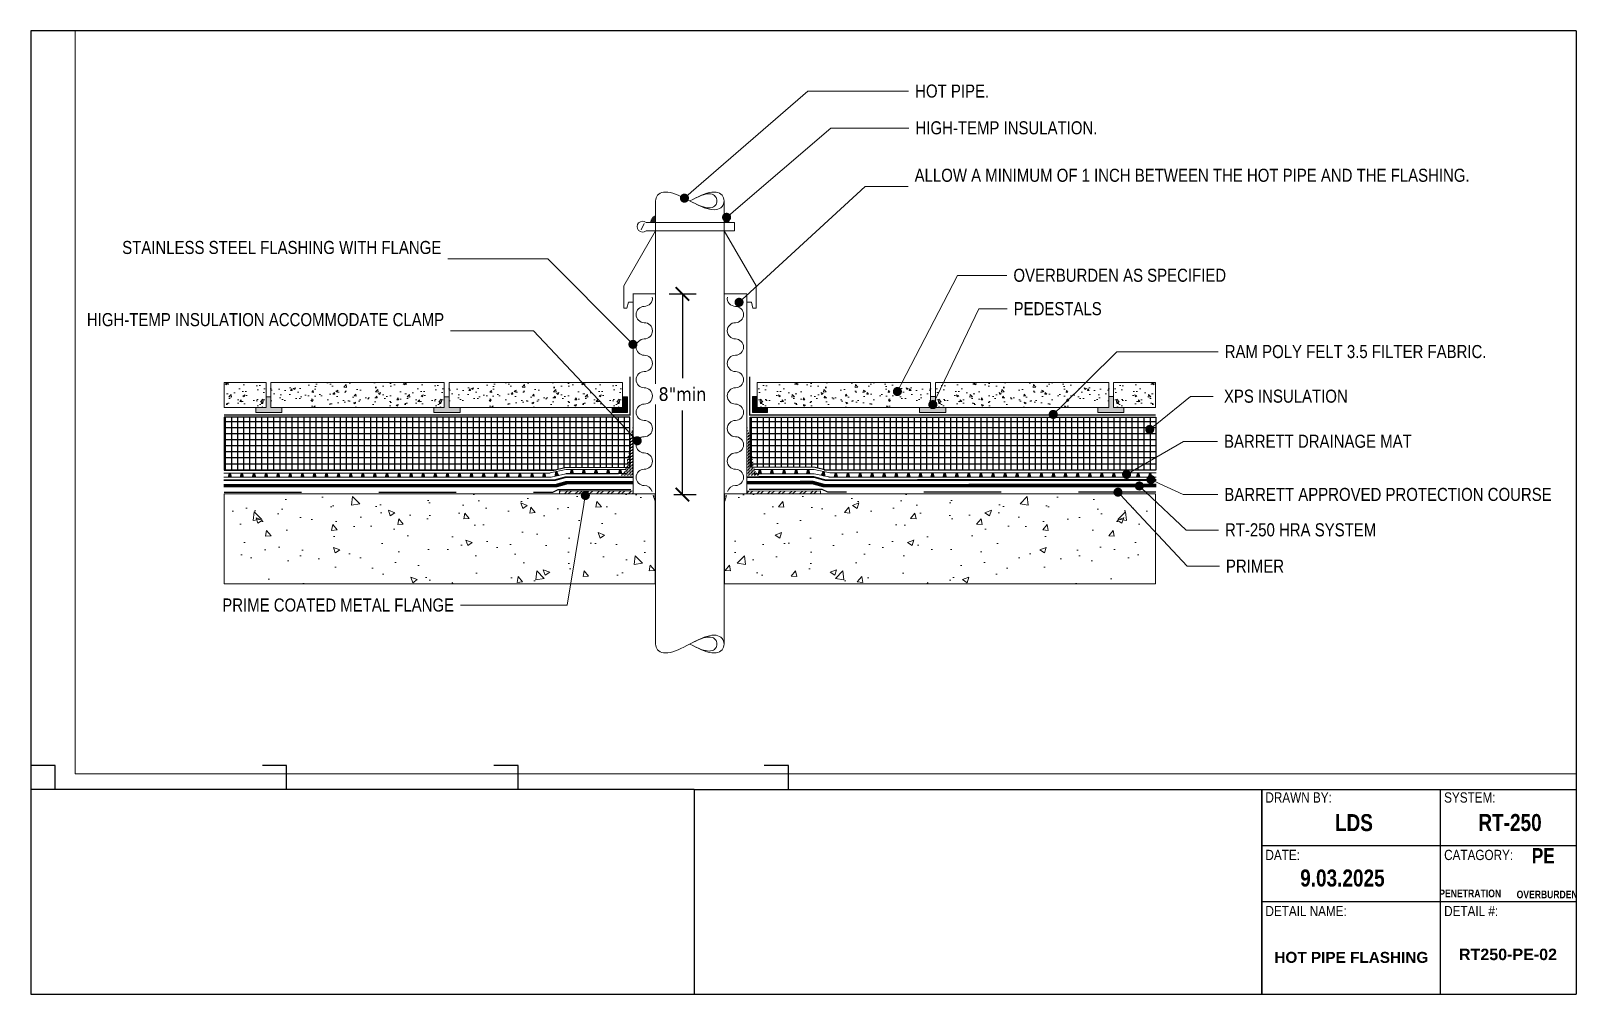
# Paper-space layout '11x17' of a CAD drawing. Header units: inches. Extents: x 0.6 to 16.6, y 0.6 to 10.6.
# The model-space entities are those that its viewports show. They can reach past a viewport. Long polylines and large blocks are cut down to what shows.
import ezdxf
from ezdxf import colors
from ezdxf.entities.mleader import LeaderData, LeaderLine
from ezdxf.math import Vec2, Vec3

# ---------------------------------------------------------------- set-up
doc = ezdxf.new("R2010")
doc.units = ezdxf.units.IN
doc.header["$MEASUREMENT"] = 0
for name, pattern in [('Dash', [0.25, 0.125, -0.125]), ('Dashed - Dense', [0.8, 0.5, -0.3]), ('DASHED2', [0.1875, 0.125, -0.0625])]:
    doc.linetypes.add(name, pattern=pattern)
for name, color, linetype, lineweight in [('Dimensions', 20, 'Continuous', 0), ('Drainage Mat', 191, 'Continuous', 0), ('Others', 190, 'Continuous', 0), ('Ram Mastic', 191, 'Continuous', 0), ('RAM POLY FELT 3.5 FILTER FABRIC.', 4, 'Dash', 0), ('RT-250 HRA SYSTEM LIQUID', 241, 'Continuous', 0), ('RT-250 HRA SYSTEM MESH', 3, 'Continuous', 0), ('Text', 20, 'Continuous', 0), ('Title Block Text', 20, 'Continuous', 0)]:
    doc.layers.add(name, color=color, linetype=linetype, lineweight=lineweight)
for name, color, linetype in [('Insulation Border', 8, 'Continuous'), ('Insulation Foam', 9, 'Continuous'), ('Primer', 32, 'DASHED2'), ('SELF ADHERING BUTYL FLASHING TAPE', 10, 'Continuous'), ('Title Block Lines', 7, 'Continuous')]:
    doc.layers.add(name, color=color, linetype=linetype)
doc.layers.add('Protection Course', color=7, linetype='Dashed - Dense', lineweight=0, true_color=0x216123)
doc.styles.add('Annotative', font='tahoma.ttf')
doc.styles.add('GENERATED_STYLE_1', font='')
doc.styles.add('GENERATED_STYLE_6', font='')
doc.styles.add('GENERATED_STYLE_8', font='', dxfattribs={"width": 0.8})
doc.styles.get("Standard").update_dxf_attribs({"font": ''})
doc.styles.get('GENERATED_STYLE_1').set_extended_font_data('Arial Narrow')
doc.styles.get('GENERATED_STYLE_6').set_extended_font_data('Arial Narrow', bold=True)
doc.styles.get('GENERATED_STYLE_8').set_extended_font_data('Arial Narrow', bold=True)
doc.styles.get('Standard').set_extended_font_data('Arial Narrow')
doc.dimstyles.new('Annotative', dxfattribs={"dimscale": 0, "dimtxt": 0.09375, "dimasz": 0.09375, "dimexe": 0.09375, "dimexo": 0.09375, "dimgap": 0.0625, "dimtad": 0, "dimtih": 1, "dimtoh": 1, "dimlfac": -1, "dimzin": 3, "dimdsep": 46, "dimlunit": 4, "dimtxsty": 'Annotative', "dimblk": 'ARCHTICK', "dimcen": 0.09, "dimclrd": 256, "dimclre": 256, "dimclrt": 256, "dimadec": 0, "dimazin": 2, "dimtfac": 1, "dimtix": 1, "dimtofl": 0, "dimtmove": 1, "dimatfit": 1, "dimldrblk": 'CLOSEDBLANK', "dimfxl": 1, "dimtfill": 1, "dimtolj": 1, "dimtzin": 0, "dimarcsym": 0})
pattern_1 = [(0, (-1920.86896, 6.4229), (0, 0.5), []), (90, (-1920.86896, 6.4229), (-0.5, 3e-17), [])]
pattern_2 = [(0, (-1920.86896, 5.75854), (0.125, 0.125), [0.125, -0.125]), (90, (-1920.74396, 5.75854), (-0.125, 0.125), [0.125, -0.125])]
pattern_3 = [(0, (0, 0), (0.08125, 0.08125), [0.08125, -0.08125]), (90, (0.08125, 0), (-0.08125, 0.08125), [0.08125, -0.08125])]
pattern_4 = [(45, (-1920.86896, 5.2756), (-0.44194174, 0.44194174), []), (45, (-1920.86896, 5.5881), (-0.44194174, 0.44194174), [])]

psp = doc.layouts.new('11x17')

# ---------------------------------------------------------------- texts
at = {"layer": 'Text', "linetype": 'Continuous', "insert": (15.461, 1.606), "char_height": 0.08008, "attachment_point": 8, "style": 'GENERATED_STYLE_8'}
psp.add_mtext('\\A1;\\pxqc;{\\fArial|b1|i0|c0|p34;PENETRATION}', dxfattribs=at)
at = {"layer": 'Title Block Text', "linetype": 'Continuous'}
for s, insert, char_height, attachment_point, style in [('\\A1;\\pxqc;{\\fArial|b1|i0|c0|p34;LDS}', (14.259, 2.289), 0.17569, 8, 'GENERATED_STYLE_8'), ('\\A1;\\pxqc;{\\fArial|b1|i0|c0|p34;RT-250}', (15.873, 2.29), 0.17569, 8, 'GENERATED_STYLE_8'), ('\\A1;\\pxqc;{\\fArial|b1|i0|c0|p34;PE}', (16.217, 1.957), 0.15872, 8, 'GENERATED_STYLE_8'), ('\\A1;{\\fArial|b1|i0|c0|p34;9.03.2025}', (14.14, 1.716), 0.17569, 8, 'GENERATED_STYLE_8'), ('\\A1;\\pxqc;{\\fArial|b1|i0|c0|p34;OVERBURDEN}', (16.257, 1.596), 0.07936, 8, 'GENERATED_STYLE_8'), ('\\A1;\\pxql;{\\fArial|b1|i0|c0|p34;RT250-PE-02}', (15.345, 0.956), 0.11873, 7, 'GENERATED_STYLE_6')]:
    psp.add_mtext(s, dxfattribs=dict(at, insert=insert, char_height=char_height, attachment_point=attachment_point, style=style))
at = {"layer": 'Title Block Text', "linetype": 'Continuous', "insert": (14.232, 1.043), "char_height": 0.11329, "width": 1.86694, "attachment_point": 2, "style": 'GENERATED_STYLE_6'}
psp.add_mtext('\\A1;\\pxqc;{\\fArial|b1|i0|c0|p34;HOT PIPE FLASHING}', dxfattribs=at)

msp = doc.modelspace()

# ---------------------------------------------------------------- blocks, each defined once
blk = doc.blocks.new('Barrett Title Block LDS')
h = blk.add_hatch()
h.set_pattern_fill('HONEY', color=160, scale=2)
h.set_pattern_definition([(0, (-14.79494, -0.4674), (0.375, 0.2165064), [0.25, -0.5]), (120, (-14.79494, -0.4674), (-0.375, 0.2165064), [0.25, -0.5]), (60, (-14.79494, -0.4674), (8e-17, 0.4330127), [-0.5, 0.25])])
h.paths.add_polyline_path([(7.134, 2.152), (7.147, 2.152), (7.147, 2.143), (7.134, 2.143)])
at = {"layer": 'Ram Mastic'}
h = blk.add_hatch(dxfattribs=at)
h.set_pattern_fill('HONEY', color=256, scale=1.714998)
h.set_pattern_definition([(0, (-13.46107, 1.3637), (0.3215622, 0.185654), [0.214375, -0.4287496]), (120, (-13.46107, 1.3637), (-0.3215622, 0.185654), [0.214375, -0.4287496]), (60, (-13.46107, 1.3637), (7e-17, 0.371308), [-0.4287496, 0.214375])])
h.paths.add_polyline_path([(3.733, 2.342), (3.773, 2.342), (3.773, 2.31), (3.733, 2.31)])
h = blk.add_hatch(dxfattribs=at)
h.set_pattern_fill('HONEY', color=256, scale=1.714998)
h.set_pattern_definition([(0, (-13.63047, 0.7278), (0.3215622, 0.185654), [0.214375, -0.4287496]), (120, (-13.63047, 0.7278), (-0.3215622, 0.185654), [0.214375, -0.4287496]), (60, (-13.63047, 0.7278), (7e-17, 0.371308), [-0.4287496, 0.214375])])
h.paths.add_polyline_path([(3.458, 0.971), (3.498, 0.971), (3.498, 0.916), (3.458, 0.916)])
at = {"layer": 'SELF ADHERING BUTYL FLASHING TAPE', "linetype": 'Continuous'}
h = blk.add_hatch(dxfattribs=at)
h.set_pattern_fill('ANSI31', color=30)
h.set_pattern_definition([(45, (0.74292, 1.41906), (-0.0883883, 0.0883883), [])])
h.paths.add_polyline_path([(6.83, 1.08), (6.835, 1.068), (6.838, 1.057), (6.86, 1.066), (6.858, 1.074), (6.853, 1.086), (6.847, 1.099), (6.838, 1.106), (6.818, 1.099), (6.824, 1.093)])
h = blk.add_hatch(dxfattribs=at)
h.set_pattern_fill('ANSI31', color=30)
h.set_pattern_definition([(45, (0.74292, 1.26022), (-0.0883883, 0.0883883), [])])
h.paths.add_polyline_path([(6.83, 0.921), (6.835, 0.909), (6.838, 0.898), (6.86, 0.908), (6.858, 0.915), (6.853, 0.927), (6.847, 0.94), (6.838, 0.947), (6.818, 0.94), (6.824, 0.934)])
at = {"layer": 'Title Block Lines', "linetype": 'Continuous'}
for p, q in [((16.489, 10.488), (0.51, 10.488)), ((0.51, 10.488), (0.51, 0.533)), ((7.367, 2.647), (16.489, 2.647)), ((13.238, 0.533), (13.238, 2.647)), ((15.086, 0.533), (15.086, 2.647)), ((0.51, 0.533), (16.489, 0.533)), ((3.948, 0.533), (13.903, 0.533))]:
    blk.add_line(p, q, dxfattribs=at)
at = {"layer": 'Title Block Lines'}
for points in [[(16.489, 10.488), (16.489, 0.533)], [(7.367, 2.647), (0.51, 2.647)], [(7.367, 2.647), (7.367, 0.533)], [(13.238, 2.647), (13.238, 0.533)], [(16.489, 2.287), (16.489, 1.41)], [(16.489, 2.287), (16.489, 0.533)], [(16.489, 2.066), (13.238, 2.066)], [(16.489, 1.486), (13.238, 1.486)]]:
    blk.add_lwpolyline(points, dxfattribs=at)
at = {"layer": 'Title Block Lines', "linetype": 'Continuous', "char_height": 0.10572, "attachment_point": 1, "style": 'GENERATED_STYLE_1'}
for s, insert in [('\\A1;\\pxql;DRAWN BY:', (13.276, 2.618)), ('\\A1;\\pxql;SYSTEM:', (15.124, 2.618)), ('\\A1;\\pxql;DATE:', (13.276, 2.024)), ('\\A1;\\pxql;CATAGORY:', (15.124, 2.024)), ('\\A1;\\pxql;DETAIL NAME:', (13.276, 1.444)), ('\\A1;\\pxql;DETAIL #:', (15.124, 1.444))]:
    blk.add_mtext(s, dxfattribs=dict(at, insert=insert))
blk = doc.blocks.new('*U24')
at = {"layer": 'Drainage Mat'}
h = blk.add_hatch(color=256, dxfattribs=at)
h.dxf.hatch_style = 1
h.paths.add_polyline_path([(0.5, 0.34), (0.45, 0.34), (0.36, 0), (0.5, 0), (0.64, 0), (0.55, 0.34)])
at = {"layer": 'Drainage Mat', "linetype": 'Continuous'}
for points in [[(0, 0.34), (1, 0.34)], [(0, 0), (1, 0)]]:
    blk.add_lwpolyline(points, dxfattribs=at)
blk.add_lwpolyline([(0.5, 0.34), (0.45, 0.34), (0.36, 0), (0.5, 0), (0.64, 0), (0.55, 0.34)], close=True, dxfattribs=at)
blk = doc.blocks.new('*U25')
at = {"layer": 'Drainage Mat', "color": 0, "linetype": 'ByBlock', "lineweight": -2, "transparency": 16777216}
for p in [(-0.02, 8.81), (0.98, 8.81), (1.98, 8.81), (2.98, 8.81), (3.98, 8.81), (4.98, 8.81), (5.98, 8.81), (6.98, 8.81), (7.98, 8.81), (8.98, 8.81), (9.98, 8.81), (10.98, 8.81), (11.98, 8.81), (12.98, 8.81), (13.98, 8.81), (14.98, 8.81), (15.98, 8.81), (16.98, 8.81), (17.98, 8.81), (18.98, 8.81), (19.98, 8.81), (20.98, 8.81), (21.98, 8.81), (22.98, 8.81), (23.98, 8.81), (24.98, 8.81), (25.98, 8.81)]:
    blk.add_blockref('*U24', p, dxfattribs=at)
blk = doc.blocks.new('*U18')
at = {"layer": 'Drainage Mat'}
h = blk.add_hatch(color=256, dxfattribs=at)
h.dxf.hatch_style = 1
h.paths.add_polyline_path([(0.5, 0.34), (0.45, 0.34), (0.36, 0), (0.5, 0), (0.64, 0), (0.55, 0.34)])
at = {"layer": 'Drainage Mat', "linetype": 'Continuous'}
for points in [[(0, 0.34), (1, 0.34)], [(0, 0), (1, 0)]]:
    blk.add_lwpolyline(points, dxfattribs=at)
blk.add_lwpolyline([(0.5, 0.34), (0.45, 0.34), (0.36, 0), (0.5, 0), (0.64, 0), (0.55, 0.34)], close=True, dxfattribs=at)
blk = doc.blocks.new('*U19')
at = {"layer": 'Drainage Mat', "color": 0, "linetype": 'ByBlock', "lineweight": -2, "transparency": 16777216}
for p in [(28.27, 9.1), (29.27, 9.1), (30.27, 9.1), (31.27, 9.1), (32.27, 9.1)]:
    blk.add_blockref('*U18', p, dxfattribs=at)
blk = doc.blocks.new('*U20')
at = {"layer": 'Drainage Mat'}
h = blk.add_hatch(color=256, dxfattribs=at)
h.dxf.hatch_style = 1
h.paths.add_polyline_path([(0.5, 0.34), (0.45, 0.34), (0.36, 0), (0.5, 0), (0.64, 0), (0.55, 0.34)])
at = {"layer": 'Drainage Mat', "linetype": 'Continuous'}
for points in [[(0, 0.34), (1, 0.34)], [(0, 0), (1, 0)]]:
    blk.add_lwpolyline(points, dxfattribs=at)
blk.add_lwpolyline([(0.5, 0.34), (0.45, 0.34), (0.36, 0), (0.5, 0), (0.64, 0), (0.55, 0.34)], close=True, dxfattribs=at)
blk = doc.blocks.new('*U21')
at = {"layer": 'Drainage Mat', "color": 0, "linetype": 'ByBlock', "lineweight": -2, "transparency": 16777216}
for p in [(1920.85, 2.39), (1921.85, 2.39), (1922.85, 2.39), (1923.85, 2.39), (1924.85, 2.39), (1925.85, 2.39), (1926.85, 2.39), (1927.85, 2.39), (1928.85, 2.39), (1929.85, 2.39), (1930.85, 2.39), (1931.85, 2.39), (1932.85, 2.39), (1933.85, 2.39), (1934.85, 2.39), (1935.85, 2.39), (1936.85, 2.39), (1937.85, 2.39), (1938.85, 2.39), (1939.85, 2.39), (1940.85, 2.39), (1941.85, 2.39), (1942.85, 2.39), (1943.85, 2.39), (1944.85, 2.39), (1945.85, 2.39), (1946.85, 2.39)]:
    blk.add_blockref('*U20', p, dxfattribs=at)
blk = doc.blocks.new('*U22')
at = {"layer": 'Drainage Mat'}
h = blk.add_hatch(color=256, dxfattribs=at)
h.dxf.hatch_style = 1
h.paths.add_polyline_path([(0.5, 0.34), (0.45, 0.34), (0.36, 0), (0.5, 0), (0.64, 0), (0.55, 0.34)])
at = {"layer": 'Drainage Mat', "linetype": 'Continuous'}
for points in [[(0, 0.34), (1, 0.34)], [(0, 0), (1, 0)]]:
    blk.add_lwpolyline(points, dxfattribs=at)
blk.add_lwpolyline([(0.5, 0.34), (0.45, 0.34), (0.36, 0), (0.5, 0), (0.64, 0), (0.55, 0.34)], close=True, dxfattribs=at)
blk = doc.blocks.new('*U23')
at = {"layer": 'Drainage Mat', "color": 0, "linetype": 'ByBlock', "lineweight": -2, "transparency": 16777216}
for p in [(1949.14, 2.67), (1950.14, 2.67), (1951.14, 2.67), (1952.14, 2.67), (1953.14, 2.67)]:
    blk.add_blockref('*U22', p, dxfattribs=at)
blk = doc.blocks.new('_Dot')
at = {"color": 0, "linetype": 'ByBlock', "lineweight": -2}
blk.add_line((-0.5, 0), (-1, 0), dxfattribs=at)
at = {"color": 0, "linetype": 'ByBlock', "const_width": 0.5}
blk.add_lwpolyline([(-0.25, 0, 1), (0.25, 0, 1)], format="xyb", close=True, dxfattribs=at)
blk = doc.blocks.new('_ArchTick')
at = {"color": 0, "linetype": 'ByBlock', "const_width": 0.15}
blk.add_lwpolyline([(-0.5, -0.5), (0.5, 0.5)], dxfattribs=at)
blk = doc.blocks.new('*D26')
at = {"layer": 'Defpoints', "color": 0, "transparency": 16777216}
for p in [(35.7, 23.96), (36.08, 7.37), (37.92, 7.37)]:
    blk.add_point(p, dxfattribs=at)
at = {"layer": 'Dimensions', "lineweight": -2, "transparency": 16777216}
for p, q in [((36.83, 23.96), (39.05, 23.96)), ((37.92, 23.96), (37.92, 17)), ((37.92, 7.37), (37.92, 14.33)), ((37.2, 7.37), (39.05, 7.37))]:
    blk.add_line(p, q, dxfattribs=at)
at = {"layer": 'Dimensions', "lineweight": -2, "transparency": 16777216, "xscale": 1.125, "yscale": 1.125, "zscale": 1.125}
for p, rotation in [((37.92, 23.96), 90), ((37.92, 7.37), 270)]:
    blk.add_blockref('_ArchTick', p, dxfattribs=dict(at, rotation=rotation))
at = {"layer": 'Dimensions', "transparency": 16777216, "insert": (37.92, 15.67), "char_height": 1.125, "attachment_point": 5, "style": 'Annotative', "bg_fill": 3, "box_fill_scale": 1.25, "bg_fill_color": 256, "bg_fill_true_color": 13158600, "bg_fill_transparency": 0}
blk.add_mtext('\\A1;8"min', dxfattribs=at)
blk = doc.blocks.new('_ClosedBlank')
at = {"color": 0, "linetype": 'ByBlock', "lineweight": -2}
for p, q in [((-1, 0.2), (0, 0)), ((-1, 0.2), (-1, -0.2)), ((0, 0), (-1, -0.2))]:
    blk.add_line(p, q, dxfattribs=at)

# ---------------------------------------------------------------- hatches: boundary and pattern name
at = {"layer": 'Drainage Mat'}
h = msp.add_hatch(color=256, dxfattribs=at)
h.dxf.hatch_style = 1
h.paths.add_polyline_path([(27.471, 9.264), (27.42, 9.253), (27.403, 8.898), (27.544, 8.929), (27.686, 8.959), (27.523, 9.275)])
h = msp.add_hatch(color=256, dxfattribs=at)
h.dxf.hatch_style = 1
h.paths.add_polyline_path([(49.627, 9.266), (49.679, 9.255), (49.696, 8.899), (49.554, 8.93), (49.413, 8.961), (49.576, 9.277)])
at = {"layer": 'Insulation Foam'}
h = msp.add_hatch(dxfattribs=at)
h.set_pattern_fill('NET', color=256, scale=4)
h.set_pattern_definition(pattern_1)
h.paths.add_polyline_path([(0, 9.376), (20.092, 9.376), (21.392, 9.376), (27.287, 9.376), (28.192, 9.618), (33.565, 9.634), (33.565, 13.763), (0.002, 13.774)])
h = msp.add_hatch(dxfattribs=at)
h.set_pattern_fill('NET', color=256, scale=4)
h.set_pattern_definition(pattern_1)
h.paths.add_polyline_path([(77.099, 9.381), (57.007, 9.379), (55.707, 9.378), (49.811, 9.377), (48.907, 9.62), (43.534, 9.635), (43.533, 13.763), (77.096, 13.78)])
at = {"layer": 'Others'}
h = msp.add_hatch(dxfattribs=at)
h.set_pattern_fill('CONCRETE___STRUCTURAL_0002', color=256, style=0, pattern_type=2)
h.set_pattern_definition([(50, (-2.2127, 15.3668), (-1.75746, 0.15376), [0.18377, -2.02145]), (355, (-2.2127, 15.3668), (-0.34, 1.84306), [0.147, -1.61716]), (100.45, (-2.0663, 15.354), (1.4175, 1.6893), [0.1562, -1.71797]), (46.184, (-2.2127, 15.8568), (-2.615, 0.4056), [0.27565, -3.0322]), (96.636, (-1.9948, 15.823), (2.2902, 2.3868), [0.2343, -2.57696]), (351.184, (-2.2127, 15.8568), (2.2902, 2.3868), [0.2205, -2.42574]), (21, (-1.9677, 15.7343), (-1.46257, 0.9865), [0.18377, -2.02145]), (326, (-1.9677, 15.7343), (0.5962, 1.7768), [0.147, -1.61716]), (71.45, (-1.8458, 15.6521), (2.05875, 0.7903), [0.1562, -1.71797]), (37.5, (-2.2127, 15.3668), (0.029795, 0.81567), [0, -1.59756, 0, -1.641665, 0, -1.62329]), (7.5, (-2.2127, 15.3668), (0.64459, 0.9664), [0, -0.93599, 0, -1.56081, 0, -0.61869]), (327.5, (-2.7591, 15.3668), (-1.307996, 0.055265), [0, -0.61256, 0, -1.91119, 0, -2.536]), (317.5, (-3.0041, 15.3668), (1.42895, 0.24528), [0, -0.79633, 0, -1.26923, 0, -1.80093])])
h.paths.add_polyline_path([(0.002, 16.635), (3.476, 16.635), (3.476, 14.558), (0.002, 14.558)])
h = msp.add_hatch(dxfattribs=at)
h.set_pattern_fill('CONCRETE___STRUCTURAL_0002', color=256, style=0, pattern_type=2)
h.set_pattern_definition([(50, (12.5276, 15.3668), (-1.75746, 0.15376), [0.18377, -2.02145]), (355, (12.5276, 15.3668), (-0.33997, 1.84306), [0.147, -1.61716]), (100.451, (12.674, 15.354), (1.4175, 1.6893), [0.15618, -1.71797]), (46.184, (12.5276, 15.8568), (-2.615, 0.40556), [0.27565, -3.0322]), (96.636, (12.7455, 15.823), (2.29015, 2.3868), [0.23427, -2.57696]), (351.184, (12.5276, 15.8568), (2.29015, 2.3868), [0.2205, -2.42574]), (21, (12.7726, 15.7343), (-1.46257, 0.98652), [0.18377, -2.02145]), (326, (12.7726, 15.7343), (0.5962, 1.7768), [0.147, -1.61716]), (71.451, (12.8945, 15.6521), (2.05875, 0.79028), [0.15618, -1.71797]), (37.5, (12.5276, 15.3668), (0.029795, 0.81567), [0, -1.59756, 0, -1.641665, 0, -1.62329]), (7.5, (12.5276, 15.3668), (0.644585, 0.96641), [0, -0.935994, 0, -1.56081, 0, -0.61869]), (327.5, (11.9812, 15.3668), (-1.307996, 0.055265), [0, -0.61256, 0, -1.91119, 0, -2.536005]), (317.5, (11.7362, 15.3668), (1.42895, 0.24528), [0, -0.79633, 0, -1.26923, 0, -1.80093])])
h.paths.add_polyline_path([(3.884, 16.635), (18.217, 16.635), (18.217, 14.558), (3.884, 14.558)])
h = msp.add_hatch(dxfattribs=at)
h.set_pattern_fill('CONCRETE___STRUCTURAL_0002', color=256, style=0, pattern_type=2)
h.set_pattern_definition([(50, (27.268, 15.3668), (-1.75746, 0.15376), [0.18377, -2.02145]), (355, (27.268, 15.3668), (-0.33997, 1.84306), [0.147, -1.61716]), (100.451, (27.4144, 15.354), (1.4175, 1.6893), [0.15618, -1.71797]), (46.184, (27.268, 15.8568), (-2.615, 0.40556), [0.27565, -3.0322]), (96.636, (27.4859, 15.823), (2.29015, 2.3868), [0.23427, -2.57696]), (351.184, (27.268, 15.8568), (2.29015, 2.3868), [0.2205, -2.42574]), (21, (27.513, 15.7343), (-1.46257, 0.98652), [0.18377, -2.02145]), (326, (27.513, 15.7343), (0.5962, 1.7768), [0.147, -1.61716]), (71.451, (27.6348, 15.6521), (2.05875, 0.79028), [0.15618, -1.71797]), (37.5, (27.26794, 15.3668), (0.029795, 0.81567), [0, -1.59756, 0, -1.641665, 0, -1.62329]), (7.5, (27.2679, 15.3668), (0.644585, 0.96641), [0, -0.935994, 0, -1.56081, 0, -0.61869]), (327.5, (26.7215, 15.3668), (-1.307996, 0.055265), [0, -0.61256, 0, -1.91119, 0, -2.536005]), (317.5, (26.4765, 15.3668), (1.42895, 0.24528), [0, -0.79633, 0, -1.26923, 0, -1.80093])])
h.paths.add_polyline_path([(18.624, 16.635), (32.957, 16.635), (32.957, 14.558), (18.624, 14.558)])
h = msp.add_hatch(dxfattribs=at)
h.set_pattern_fill('CONCRETE___STRUCTURAL_0002', color=256, style=0, pattern_type=2)
h.set_pattern_definition([(130, (49.8029, 15.3675), (1.75746, 0.15376), [0.18377, -2.02145]), (185, (49.8029, 15.3675), (0.33997, 1.84306), [0.147, -1.61716]), (79.549, (49.6564, 15.3546), (-1.4175, 1.6893), [0.15618, -1.71797]), (133.816, (49.8029, 15.8575), (2.615, 0.40556), [0.27565, -3.0322]), (83.364, (49.585, 15.8237), (-2.29015, 2.3868), [0.23427, -2.57696]), (188.816, (49.803, 15.8575), (-2.29015, 2.3868), [0.2205, -2.42574]), (159, (49.5579, 15.735), (1.46257, 0.98652), [0.18377, -2.02145]), (214, (49.5579, 15.735), (-0.5962, 1.7768), [0.147, -1.61716]), (108.549, (49.436, 15.6528), (-2.05875, 0.79028), [0.15618, -1.71797]), (142.5, (49.8029, 15.36746), (-0.029795, 0.81567), [0, -1.59756, 0, -1.641665, 0, -1.62329]), (172.5, (49.8029, 15.3675), (-0.644585, 0.96641), [0, -0.935994, 0, -1.56081, 0, -0.61869]), (212.5, (50.3493, 15.36746), (1.307996, 0.055265), [0, -0.61256, 0, -1.91119, 0, -2.536005]), (222.5, (50.5943, 15.3675), (-1.42895, 0.24528), [0, -0.79633, 0, -1.26923, 0, -1.80093])])
h.paths.add_polyline_path([(58.447, 16.636), (44.114, 16.636), (44.114, 14.558), (58.447, 14.558)])
h = msp.add_hatch(dxfattribs=at)
h.set_pattern_fill('CONCRETE___STRUCTURAL_0002', color=256, style=0, pattern_type=2)
h.set_pattern_definition([(130, (64.5432, 15.3675), (1.75746, 0.15376), [0.18377, -2.02145]), (185, (64.5432, 15.3675), (0.33997, 1.84306), [0.147, -1.61716]), (79.549, (64.3968, 15.3546), (-1.4175, 1.6893), [0.15618, -1.71797]), (133.816, (64.5432, 15.8575), (2.615, 0.40556), [0.27565, -3.0322]), (83.364, (64.3253, 15.8237), (-2.29015, 2.3868), [0.23427, -2.57696]), (188.816, (64.5432, 15.8575), (-2.29015, 2.3868), [0.2205, -2.42574]), (159, (64.2982, 15.735), (1.46257, 0.98652), [0.18377, -2.02145]), (214, (64.2982, 15.735), (-0.5962, 1.7768), [0.147, -1.61716]), (108.549, (64.1763, 15.6528), (-2.05875, 0.79028), [0.15618, -1.71797]), (142.5, (64.5432, 15.36746), (-0.029795, 0.81567), [0, -1.59756, 0, -1.641665, 0, -1.62329]), (172.5, (64.5432, 15.3675), (-0.644585, 0.96641), [0, -0.935994, 0, -1.56081, 0, -0.61869]), (212.5, (65.0896, 15.36746), (1.307996, 0.055265), [0, -0.61256, 0, -1.91119, 0, -2.536005]), (222.5, (65.3346, 15.3675), (-1.42895, 0.24528), [0, -0.79633, 0, -1.26923, 0, -1.80093])])
h.paths.add_polyline_path([(73.187, 16.636), (58.854, 16.636), (58.854, 14.558), (73.187, 14.558)])
h = msp.add_hatch(dxfattribs=at)
h.set_pattern_fill('CONCRETE___STRUCTURAL_0002', color=256, style=0, pattern_type=2)
h.set_pattern_definition([(130, (79.2835, 15.3675), (1.75746, 0.15376), [0.18377, -2.02145]), (185, (79.2835, 15.3675), (0.34, 1.84306), [0.147, -1.61716]), (79.55, (79.137, 15.3546), (-1.4175, 1.6893), [0.1562, -1.71797]), (133.816, (79.2835, 15.8575), (2.615, 0.4056), [0.27565, -3.0322]), (83.364, (79.0656, 15.8237), (-2.2902, 2.3868), [0.2343, -2.57696]), (188.816, (79.2835, 15.8575), (-2.2902, 2.3868), [0.2205, -2.42574]), (159, (79.0385, 15.735), (1.46257, 0.9865), [0.18377, -2.02145]), (214, (79.0385, 15.735), (-0.5962, 1.7768), [0.147, -1.61716]), (108.55, (78.9166, 15.6528), (-2.05875, 0.7903), [0.1562, -1.71797]), (142.5, (79.2835, 15.36746), (-0.029795, 0.81567), [0, -1.59756, 0, -1.641665, 0, -1.62329]), (172.5, (79.2835, 15.3675), (-0.64459, 0.9664), [0, -0.93599, 0, -1.56081, 0, -0.61869]), (212.5, (79.82993, 15.36746), (1.307996, 0.055265), [0, -0.61256, 0, -1.91119, 0, -2.536]), (222.5, (80.075, 15.3675), (-1.42895, 0.24528), [0, -0.79633, 0, -1.26923, 0, -1.80093])])
h.paths.add_polyline_path([(77.069, 16.636), (73.594, 16.636), (73.594, 14.558), (77.069, 14.558)])
for points in [[(2.62, 14.558), (2.62, 14.144), (4.786, 14.144), (4.786, 14.558), (3.884, 14.558), (3.884, 15.465), (3.476, 15.465), (3.476, 14.558)], [(17.36, 14.558), (17.36, 14.144), (19.526, 14.144), (19.526, 14.558), (18.624, 14.558), (18.624, 15.465), (18.217, 15.465), (18.217, 14.558)], [(33.365, 15.465), (32.957, 15.465), (32.957, 14.558), (32.1, 14.558), (32.1, 14.144), (33.365, 14.144)], [(43.706, 15.466), (44.114, 15.466), (44.114, 14.558), (44.971, 14.558), (44.971, 14.144), (43.706, 14.144)], [(59.711, 14.558), (59.711, 14.144), (57.545, 14.144), (57.545, 14.558), (58.447, 14.558), (58.447, 15.466), (58.854, 15.466), (58.854, 14.558)], [(74.451, 14.558), (74.451, 14.144), (72.285, 14.144), (72.285, 14.558), (73.187, 14.558), (73.187, 15.466), (73.594, 15.466), (73.594, 14.558)]]:
    msp.add_hatch(color=256, dxfattribs=at).paths.add_polyline_path(points)
h = msp.add_hatch(dxfattribs=at)
h.set_pattern_fill('CONCRETE___STRUCTURAL_0002', color=256, style=0, pattern_type=2)
h.set_pattern_definition([(130, (-1116.853, -562.144), (5.465523, 0.478171), [0.5715, -6.2865]), (185, (-1116.853, -562.144), (1.057285, 5.731704), [0.4572, -5.0292]), (79.5486, (-1117.3085, -562.184), (-4.408241, 5.25353), [0.4857, -5.342703]), (133.8158, (-1116.853, -560.62), (8.132377, 1.261255), [0.85725, -9.42975]), (83.3644, (-1117.531, -560.725), (-7.12213, 7.42278), [0.72855, -8.014053]), (188.8158, (-1116.853, -560.62), (-7.122124, 7.422784), [0.6858, -7.5438]), (159, (-1117.615, -561.001), (4.548432, 3.067956), [0.5715, -6.2865]), (214, (-1117.615, -561.001), (-1.854063, 5.525643), [0.4572, -5.0292]), (108.5486, (-1117.994, -561.257), (-6.402496, 2.457682), [0.4857, -5.342703]), (142.5, (-1116.853, -562.1442), (-0.092658, 2.5366512), [0, -4.96824, 0, -5.1054, 0, -5.04825]), (172.5, (-1116.853, -562.1442), (-2.00459, 3.005417), [0, -2.91084, 0, -4.85394, 0, -1.92405]), (212.5, (-1115.1537, -562.1442), (4.067727, 0.171868), [0, -1.905, 0, -5.9436, 0, -7.8867]), (222.5, (-1114.3917, -562.144), (-4.443879, 0.7628), [0, -2.4765, 0, -3.94716, 0, -5.6007])])
h.paths.add_polyline_path([(0, 0), (0, 7.418), (35.68, 7.418), (35.68, 0)])
h = msp.add_hatch(dxfattribs=at)
h.set_pattern_fill('STEEL', color=256, scale=5)
h.set_pattern_definition(pattern_4)
h.paths.add_polyline_path([(27.748, 7.668), (27.748, 7.418), (33.854, 7.418), (33.855, 7.644)])
h = msp.add_hatch(dxfattribs=at)
h.set_pattern_fill('CONCRETE___STRUCTURAL_0002', color=256, style=0, pattern_type=2)
h.set_pattern_definition([(50, (1193.924, -562.1435), (-5.465523, 0.478171), [0.5715, -6.2865]), (355, (1193.924, -562.1435), (-1.057285, 5.731704), [0.4572, -5.0292]), (100.4514, (1194.3793, -562.1833), (4.408241, 5.25353), [0.4857, -5.342703]), (46.1842, (1193.924, -560.6195), (-8.132377, 1.261255), [0.85725, -9.42975]), (96.6356, (1194.6015, -560.7246), (7.12213, 7.42278), [0.72855, -8.014053]), (351.1842, (1193.924, -560.6195), (7.122124, 7.422784), [0.6858, -7.5438]), (21, (1194.686, -561.0005), (-4.548432, 3.067956), [0.5715, -6.2865]), (326, (1194.686, -561.0005), (1.854063, 5.525643), [0.4572, -5.0292]), (71.4514, (1195.065, -561.256), (6.402496, 2.457682), [0.4857, -5.342703]), (37.5, (1193.9238, -562.1435), (0.092658, 2.5366512), [0, -4.96824, 0, -5.1054, 0, -5.04825]), (7.5, (1193.9238, -562.1435), (2.00459, 3.005417), [0, -2.91084, 0, -4.85394, 0, -1.92405]), (327.5, (1192.2246, -562.1435), (-4.067727, 0.171868), [0, -1.905, 0, -5.9436, 0, -7.8867]), (317.5, (1191.4626, -562.1435), (4.443879, 0.7628), [0, -2.4765, 0, -3.94716, 0, -5.6007])])
h.paths.add_polyline_path([(77.071, 0.001), (77.071, 7.418), (41.391, 7.418), (41.391, 0.001)])
h = msp.add_hatch(dxfattribs=at)
h.set_pattern_fill('STEEL', color=256, scale=5)
h.set_pattern_definition(pattern_4)
h.paths.add_polyline_path([(49.351, 7.669), (49.351, 7.419), (43.245, 7.418), (43.244, 7.645)])
at = {"layer": 'Ram Mastic', "linetype": 'Continuous'}
h = msp.add_hatch(dxfattribs=at)
h.set_pattern_fill('ZIGZAG', color=256, scale=0.65, style=0)
h.set_pattern_definition(pattern_3)
h.paths.add_polyline_path([(35.701, 30.425, 0.2978721), (35.292, 29.859), (35.701, 29.859)])
h = msp.add_hatch(dxfattribs=at)
h.set_pattern_fill('ZIGZAG', color=256, scale=0.65, style=0)
h.set_pattern_definition(pattern_3)
h.paths.add_polyline_path([(41.37, 30.425), (41.37, 29.859), (41.779, 29.859, 0.2978722)])
at = {"layer": 'Ram Mastic'}
h = msp.add_hatch(dxfattribs=at)
h.set_pattern_fill('ZIGZAG', color=256)
h.set_pattern_definition(pattern_2)
h.paths.add_polyline_path([(33.608, 12.066, 0.0325474), (33.826, 13.106), (33.826, 8.951), (32.743, 8.951), (32.959, 9.072), (33.073, 9.198), (33.142, 9.366), (33.205, 9.518), (33.325, 9.966), (33.404, 10.43, 0.041972), (33.411, 10.514), (33.595, 11.107)])
h = msp.add_hatch(dxfattribs=at)
h.set_pattern_fill('ZIGZAG', color=256)
h.set_pattern_definition(pattern_2)
h.paths.add_polyline_path([(43.49, 12.066, -0.0325474), (43.272, 13.107), (43.273, 8.952), (44.356, 8.952), (44.139, 9.073), (44.026, 9.199), (43.957, 9.367), (43.893, 9.519), (43.773, 9.967), (43.695, 10.43, -0.041972), (43.687, 10.515), (43.503, 11.108)])

# ---------------------------------------------------------------- linework, layer by layer
at = {"layer": 'Drainage Mat', "linetype": 'Continuous'}
for points in [[(26.983, 9.158), (28.274, 9.439)], [(27.056, 8.822), (28.274, 9.096)], [(50.116, 9.159), (48.824, 9.441)], [(50.043, 8.824), (48.824, 9.097)], [(27.056, 8.822), (27.027, 8.814), (26.983, 8.814)], [(50.043, 8.824), (50.072, 8.816), (50.116, 8.816)]]:
    msp.add_lwpolyline(points, dxfattribs=at)
for points in [[(27.471, 9.264), (27.42, 9.253), (27.403, 8.898), (27.544, 8.929), (27.686, 8.959), (27.523, 9.275)], [(49.627, 9.266), (49.679, 9.255), (49.696, 8.899), (49.554, 8.93), (49.413, 8.961), (49.576, 9.277)]]:
    msp.add_lwpolyline(points, close=True, dxfattribs=at)
at = {"layer": 'Drainage Mat'}
for points in [[(32.63, 9.096), (28.274, 9.096)], [(44.469, 9.096), (48.824, 9.097)], [(26.7, 8.814), (-0.017, 8.814)], [(50.399, 8.816), (77.116, 8.82)]]:
    msp.add_lwpolyline(points, dxfattribs=at)
at = {"layer": 'Insulation Border', "flags": 128}
for points in [[(0, 9.376), (20.092, 9.376), (21.392, 9.376), (27.287, 9.376), (28.192, 9.618), (33.565, 9.634), (33.565, 13.763), (0.002, 13.774)], [(77.099, 9.381), (57.007, 9.379), (55.707, 9.378), (49.811, 9.377), (48.907, 9.62), (43.534, 9.635), (43.533, 13.763), (77.096, 13.78)]]:
    msp.add_lwpolyline(points, close=True, dxfattribs=at)
at = {"layer": 'Others', "linetype": 'Continuous'}
for p, q in [((35.701, 0.5), (35.701, 31.652)), ((35.701, 31.652), (35.701, -4.992)), ((41.37, 0.5), (41.37, 31.652)), ((41.37, 31.652), (41.37, -4.992)), ((34.5, 29.265), (34.743, 29.784)), ((42.229, 29.19), (42.229, 29.859)), ((33.061, 24.617), (35.701, 29.19)), ((44.01, 24.617), (41.37, 29.19)), ((33.061, 22.774), (33.061, 24.617)), ((44.01, 22.774), (44.01, 24.617)), ((33.448, 23.284), (33.312, 22.774)), ((33.826, 23.284), (33.448, 23.284)), ((43.245, 23.284), (43.623, 23.284)), ((43.623, 23.284), (43.759, 22.774)), ((33.312, 22.774), (33.061, 22.774)), ((43.759, 22.774), (44.01, 22.774))]:
    msp.add_line(p, q, dxfattribs=at)
at = {"layer": 'Others', "linetype": 'DASHED2'}
for p, q in [((34.916, 29.859), (42.229, 29.859)), ((34.916, 29.19), (42.229, 29.19))]:
    msp.add_line(p, q, dxfattribs=at)
at = {"layer": 'Others'}
for p, q in [((33.826, 23.965), (35.701, 23.965)), ((43.245, 23.965), (41.37, 23.965))]:
    msp.add_line(p, q, dxfattribs=at)
at = {"layer": 'Others', "linetype": 'Continuous', "flags": 128}
for points in [[(38.536, 31.652), (38.783, 31.779), (39.028, 31.903), (39.269, 32.019), (39.505, 32.123), (39.733, 32.214), (39.953, 32.287), (40.161, 32.341), (40.358, 32.374), (40.54, 32.385), (40.707, 32.374), (40.857, 32.341), (40.99, 32.287), (41.104, 32.214), (41.199, 32.123), (41.273, 32.019), (41.327, 31.903), (41.359, 31.779), (41.37, 31.652), (41.359, 31.524), (41.327, 31.401), (41.273, 31.285), (41.199, 31.18), (41.104, 31.09), (40.99, 31.016), (40.857, 30.962), (40.707, 30.929), (40.54, 30.918), (40.358, 30.929), (40.161, 30.962), (39.953, 31.016), (39.733, 31.09), (39.505, 31.18), (39.269, 31.285), (39.028, 31.401), (38.783, 31.524), (38.289, 31.779), (38.043, 31.903), (37.802, 32.019), (37.566, 32.123), (37.338, 32.214), (37.118, 32.287), (36.91, 32.341), (36.714, 32.374), (36.531, 32.385), (36.364, 32.374), (36.214, 32.341), (36.081, 32.287), (35.967, 32.214), (35.872, 32.123), (35.798, 32.019), (35.744, 31.903), (35.712, 31.779), (35.701, 31.652)], [(38.731, 31.551), (38.925, 31.453), (39.116, 31.361), (39.303, 31.278), (39.484, 31.207), (39.658, 31.149), (39.823, 31.106), (39.978, 31.08), (40.122, 31.071), (40.254, 31.08), (40.374, 31.106), (40.479, 31.149), (40.569, 31.207), (40.644, 31.278), (40.703, 31.361), (40.745, 31.453), (40.771, 31.551), (40.779, 31.652), (40.771, 31.753), (40.745, 31.85), (40.703, 31.942), (40.644, 32.025), (40.569, 32.097), (40.479, 32.155), (40.374, 32.198), (40.254, 32.224), (40.122, 32.233), (39.978, 32.224), (39.823, 32.198), (39.658, 32.155), (39.484, 32.097), (39.303, 32.025), (39.116, 31.942), (38.925, 31.85), (38.731, 31.753)], [(38.536, -4.992), (38.783, -5.119), (39.028, -5.243), (39.269, -5.358), (39.505, -5.463), (39.733, -5.554), (39.953, -5.627), (40.161, -5.681), (40.358, -5.714), (40.54, -5.725), (40.707, -5.714), (40.857, -5.681), (40.99, -5.627), (41.104, -5.554), (41.199, -5.463), (41.273, -5.358), (41.327, -5.243), (41.359, -5.119), (41.37, -4.992), (41.359, -4.864), (41.327, -4.741), (41.273, -4.625), (41.199, -4.52), (41.104, -4.43), (40.99, -4.356), (40.857, -4.302), (40.707, -4.269), (40.54, -4.258), (40.358, -4.269), (40.161, -4.302), (39.953, -4.356), (39.733, -4.43), (39.505, -4.52), (39.269, -4.625), (39.028, -4.741), (38.783, -4.864), (38.289, -5.119), (38.043, -5.243), (37.802, -5.358), (37.566, -5.463), (37.338, -5.554), (37.118, -5.627), (36.91, -5.681), (36.714, -5.714), (36.531, -5.725), (36.364, -5.714), (36.214, -5.681), (36.081, -5.627), (35.967, -5.554), (35.872, -5.463), (35.798, -5.358), (35.744, -5.243), (35.712, -5.119), (35.701, -4.992)], [(38.731, -4.891), (38.925, -4.793), (39.116, -4.701), (39.303, -4.618), (39.484, -4.547), (39.658, -4.489), (39.823, -4.446), (39.978, -4.42), (40.122, -4.411), (40.254, -4.42), (40.374, -4.446), (40.479, -4.489), (40.569, -4.547), (40.644, -4.618), (40.703, -4.701), (40.745, -4.793), (40.771, -4.891), (40.779, -4.992), (40.771, -5.092), (40.745, -5.19), (40.703, -5.282), (40.644, -5.365), (40.569, -5.437), (40.479, -5.495), (40.374, -5.537), (40.254, -5.564), (40.122, -5.572), (39.978, -5.564), (39.823, -5.537), (39.658, -5.495), (39.484, -5.437), (39.303, -5.365), (39.116, -5.282), (38.925, -5.19), (38.731, -5.092)]]:
    msp.add_lwpolyline(points, dxfattribs=at)
at = {"layer": 'Others', "linetype": 'Continuous'}
for points in [[(27.748, 7.669), (33.855, 7.644), (33.856, 23.965)], [(43.245, 7.418), (43.243, 8.792), (43.243, 23.965)]]:
    msp.add_lwpolyline(points, dxfattribs=at)
at = {"layer": 'Others', "flags": 128}
for points in [[(0.002, 16.635), (3.476, 16.635), (3.476, 14.558), (0.002, 14.558)], [(3.884, 16.635), (18.217, 16.635), (18.217, 14.558), (3.884, 14.558)], [(18.624, 16.635), (32.957, 16.635), (32.957, 14.558), (18.624, 14.558)], [(58.447, 16.636), (44.114, 16.636), (44.114, 14.558), (58.447, 14.558)], [(73.187, 16.636), (58.854, 16.636), (58.854, 14.558), (73.187, 14.558)], [(77.069, 16.636), (73.594, 16.636), (73.594, 14.558), (77.069, 14.558)], [(2.62, 14.558), (2.62, 14.144), (4.786, 14.144), (4.786, 14.558), (3.884, 14.558), (3.884, 15.465), (3.476, 15.465), (3.476, 14.558)], [(17.36, 14.558), (17.36, 14.144), (19.526, 14.144), (19.526, 14.558), (18.624, 14.558), (18.624, 15.465), (18.217, 15.465), (18.217, 14.558)], [(33.365, 15.465), (32.957, 15.465), (32.957, 14.558), (32.1, 14.558), (32.1, 14.144), (33.365, 14.144)], [(43.706, 15.466), (44.114, 15.466), (44.114, 14.558), (44.971, 14.558), (44.971, 14.144), (43.706, 14.144)], [(59.711, 14.558), (59.711, 14.144), (57.545, 14.144), (57.545, 14.558), (58.447, 14.558), (58.447, 15.466), (58.854, 15.466), (58.854, 14.558)], [(74.451, 14.558), (74.451, 14.144), (72.285, 14.144), (72.285, 14.558), (73.187, 14.558), (73.187, 15.466), (73.594, 15.466), (73.594, 14.558)], [(0, 0), (0, 7.418), (35.68, 7.418), (35.68, 0)], [(77.071, 0.001), (77.071, 7.418), (41.391, 7.418), (41.391, 0.001)]]:
    msp.add_lwpolyline(points, close=True, dxfattribs=at)
at = {"layer": 'Others', "linetype": 'Continuous'}
for points in [[(27.748, 7.668), (27.748, 7.418), (33.854, 7.418), (33.855, 7.644)], [(49.351, 7.669), (49.351, 7.419), (43.245, 7.418), (43.244, 7.645)]]:
    msp.add_lwpolyline(points, close=True, dxfattribs=at)
for centre, radius, start, end in [((34.622, 29.525), 0.446, 48.69507, 311.30493), ((34.764, 23.603), 0.673, 270, 8.32292), ((42.308, 23.603), 0.673, 171.67708, 270), ((34.764, 22.256), 0.673, 90, 270), ((42.308, 22.256), 0.673, 270, 90), ((34.764, 20.91), 0.673, 270, 90), ((42.308, 20.91), 0.673, 90, 270), ((34.764, 19.563), 0.673, 90, 270), ((42.308, 19.563), 0.673, 270, 90), ((34.764, 18.216), 0.673, 270, 90), ((42.308, 18.216), 0.673, 90, 270), ((34.764, 16.869), 0.673, 90, 270), ((42.308, 16.869), 0.673, 270, 90), ((34.764, 15.523), 0.673, 270, 90), ((42.308, 15.523), 0.673, 90, 270), ((34.764, 14.176), 0.673, 90, 270), ((42.308, 14.176), 0.673, 270, 90), ((34.764, 12.829), 0.673, 270, 90), ((42.308, 12.829), 0.673, 90, 270), ((34.764, 11.483), 0.673, 90, 270), ((42.308, 11.483), 0.673, 270, 90), ((34.764, 10.136), 0.673, 270, 90), ((42.308, 10.136), 0.673, 90, 270), ((34.764, 8.789), 0.673, 90, 270), ((42.308, 8.789), 0.673, 270, 90), ((34.764, 7.443), 0.673, 16.16829, 90), ((42.308, 7.443), 0.673, 90, 163.83171)]:
    msp.add_arc(centre, radius, start, end, dxfattribs=at)
at = {"layer": 'Primer', "ltscale": 0.2}
for points in [[(0, 7.577), (27.191, 7.577), (27.638, 7.793), (33.652, 7.793)], [(77.099, 7.582), (49.944, 7.578), (49.496, 7.794), (43.447, 7.793)]]:
    msp.add_lwpolyline(points, dxfattribs=at)
at = {"layer": 'Protection Course', "linetype": 'Dashed - Dense', "ltscale": 0.2, "const_width": 0.141}
for points in [[(33.855, 8.821), (28.301, 8.821), (27.397, 8.571), (-0.018, 8.571)], [(43.243, 8.821), (48.798, 8.822), (49.702, 8.572), (77.117, 8.576)]]:
    msp.add_lwpolyline(points, dxfattribs=at)
at = {"layer": 'Ram Mastic'}
for points in [[(35.701, 30.425), (35.701, 29.859), (35.292, 29.859, -0.2978726)], [(41.37, 30.425), (41.37, 29.859), (41.779, 29.859, 0.2978726)]]:
    msp.add_lwpolyline(points, format="xyb", close=True, dxfattribs=at)
at = {"layer": 'RAM POLY FELT 3.5 FILTER FABRIC.', "ltscale": 0.2, "const_width": 0.115}
for points in [[(33.595, 17.112), (33.595, 13.953), (0.002, 13.953)], [(43.476, 17.113), (43.476, 13.954), (77.069, 13.954)]]:
    msp.add_lwpolyline(points, dxfattribs=at)
at = {"layer": 'RT-250 HRA SYSTEM LIQUID', "const_width": 0.3}
for points in [[(33.855, 8.355), (28.364, 8.355), (27.46, 8.105), (-0.018, 8.105)], [(43.244, 8.355), (48.734, 8.356), (49.639, 8.106), (77.117, 8.11)]]:
    msp.add_lwpolyline(points, dxfattribs=at)
at = {"layer": 'RT-250 HRA SYSTEM MESH'}
for points in [[(33.855, 8.355), (28.364, 8.355), (27.46, 8.105), (-0.018, 8.105)], [(43.244, 8.355), (48.734, 8.356), (49.639, 8.106), (77.117, 8.11)]]:
    msp.add_lwpolyline(points, dxfattribs=at)

# ---------------------------------------------------------------- block references
at = {"layer": 'Drainage Mat'}
for name in ['*U25', '*U19']:
    msp.add_blockref(name, (0, 0), dxfattribs=at)
at = {"layer": 'Drainage Mat', "xscale": -1, "rotation": 0.008417195885410678}
for name in ['*U23', '*U21']:
    msp.add_blockref(name, (1997.968, 6.711), dxfattribs=at)

# ---------------------------------------------------------------- leaders
at = {"layer": 'Text'}
ml = msp.add_multileader_mtext('Standard', dxfattribs=at)
ml.set_content('HOT PIPE.', color=256)
ml.set_leader_properties(color=256, lineweight=0)
ml.set_arrow_properties(name='DOT')
ml.build(insert=Vec2(0, 0))
ml.multileader.update_dxf_attribs({"text_left_attachment_type": 2, "text_right_attachment_type": 2, "dogleg_length": 0.36, "arrow_head_size": 0.75, "scale": 12})
ctx = ml.context
ctx.base_point, ctx.scale, ctx.char_height, ctx.arrow_head_size, ctx.landing_gap_size, ctx.plane_origin = Vec3(56.637, 40.718), 12, 1.08, 0.75, 0.54, Vec3(38.09, 31.879)
ctx.left_attachment, ctx.right_attachment = 2, 2
notes = []
notes.append((ctx, [(0, (1, 1, 0), (48.288, 40.718), (1, 0), 8.349, [(0, [(38.09, 31.879)], 0, [])])]))
ctx.mtext.insert, ctx.mtext.flow_direction = Vec3(57.177, 41.277), 5
ml = msp.add_multileader_mtext('Standard', dxfattribs=at)
ml.set_content('HIGH-TEMP INSULATION.', color=256)
ml.set_leader_properties(color=256, lineweight=0)
ml.set_arrow_properties(name='DOT')
ml.build(insert=Vec2(0, 0))
ml.multileader.update_dxf_attribs({"text_left_attachment_type": 2, "text_right_attachment_type": 2, "dogleg_length": 0.36, "arrow_head_size": 0.75, "scale": 12})
ctx = ml.context
ctx.base_point, ctx.scale, ctx.char_height, ctx.arrow_head_size, ctx.landing_gap_size, ctx.plane_origin = Vec3(56.663, 37.679), 12, 1.08, 0.75, 0.54, Vec3(41.577, 30.295)
ctx.left_attachment, ctx.right_attachment = 2, 2
notes.append((ctx, [(0, (1, 1, 0), (50.192, 37.679), (1, 0), 6.471, [(0, [(41.577, 30.295)], 0, [])])]))
ctx.mtext.insert, ctx.mtext.flow_direction = Vec3(57.203, 38.237), 5
ml = msp.add_multileader_mtext('Standard', dxfattribs=at)
ml.set_content('ALLOW A MINIMUM OF 1 INCH BETWEEN THE HOT PIPE AND THE FLASHING.', color=256)
ml.set_leader_properties(color=256, lineweight=0)
ml.set_arrow_properties(name='DOT')
ml.build(insert=Vec2(0, 0))
ml.multileader.update_dxf_attribs({"text_left_attachment_type": 2, "text_right_attachment_type": 2, "dogleg_length": 0.36, "arrow_head_size": 0.75, "scale": 12})
ctx = ml.context
ctx.base_point, ctx.scale, ctx.char_height, ctx.arrow_head_size, ctx.landing_gap_size, ctx.plane_origin = Vec3(56.591, 32.843), 12, 1.08, 0.75, 0.54, Vec3(42.606, 23.266)
ctx.left_attachment, ctx.right_attachment = 2, 2
notes.append((ctx, [(0, (1, 1, 0), (53.038, 32.843), (1, 0), 3.554, [(0, [(42.606, 23.266)], 0, [])])]))
ctx.mtext.insert, ctx.mtext.width, ctx.mtext.flow_direction = Vec3(57.131, 34.312), 24.51032, 5
ml = msp.add_multileader_mtext('Standard', dxfattribs=at)
ml.set_content('STAINLESS STEEL FLASHING WITH FLANGE ', color=256)
ml.set_leader_properties(color=256, lineweight=0)
ml.set_arrow_properties(name='DOT')
ml.build(insert=Vec2(0, 0))
ml.multileader.update_dxf_attribs({"text_left_attachment_type": 2, "text_right_attachment_type": 2, "dogleg_length": 0.36, "arrow_head_size": 0.75, "scale": 12})
ctx = ml.context
ctx.base_point, ctx.scale, ctx.char_height, ctx.arrow_head_size, ctx.landing_gap_size, ctx.plane_origin = Vec3(2.617, 26.874), 12, 1.08, 0.75, 0.54, Vec3(33.826, 19.79)
ctx.left_attachment, ctx.right_attachment, ctx.text_align_type = 2, 2, 2
notes.append((ctx, [(0, (1, 1, 0), (26.783, 26.874), (-1, 0), 8.271, [(0, [(33.826, 19.79)], 0, [])])]))
ctx.mtext.insert, ctx.mtext.width, ctx.mtext.alignment, ctx.mtext.flow_direction = Vec3(17.972, 28.343), 16.99275, 3, 5
ml = msp.add_multileader_mtext('Standard', dxfattribs=at)
ml.set_content('OVERBURDEN AS SPECIFIED', color=256)
ml.set_leader_properties(color=256, lineweight=0)
ml.set_arrow_properties(name='DOT')
ml.build(insert=Vec2(0, 0))
ml.multileader.update_dxf_attribs({"text_left_attachment_type": 2, "text_right_attachment_type": 2, "dogleg_length": 0.36, "arrow_head_size": 0.75, "scale": 12})
ctx = ml.context
ctx.base_point, ctx.scale, ctx.char_height, ctx.arrow_head_size, ctx.landing_gap_size, ctx.plane_origin = Vec3(64.764, 25.487), 12, 1.08, 0.75, 0.54, Vec3(55.704, 15.89)
ctx.left_attachment, ctx.right_attachment = 2, 2
notes.append((ctx, [(0, (1, 1, 0), (60.665, 25.487), (1, 0), 4.098, [(0, [(55.704, 15.89)], 0, [])])]))
ctx.mtext.insert, ctx.mtext.flow_direction = Vec3(65.304, 26.045), 5
ml = msp.add_multileader_mtext('Standard', dxfattribs=at)
ml.set_content('PEDESTALS', color=256)
ml.set_leader_properties(color=256, lineweight=0)
ml.set_arrow_properties(name='DOT')
ml.build(insert=Vec2(0, 0))
ml.multileader.update_dxf_attribs({"text_left_attachment_type": 2, "text_right_attachment_type": 2, "dogleg_length": 0.36, "arrow_head_size": 0.75, "scale": 12})
ctx = ml.context
ctx.base_point, ctx.scale, ctx.char_height, ctx.arrow_head_size, ctx.landing_gap_size, ctx.plane_origin = Vec3(64.781, 22.725), 12, 1.08, 0.75, 0.54, Vec3(58.639, 14.807)
ctx.left_attachment, ctx.right_attachment = 2, 2
notes.append((ctx, [(0, (1, 1, 0), (62.448, 22.725), (1, 0), 2.333, [(0, [(58.639, 14.807)], 0, [])])]))
ctx.mtext.insert, ctx.mtext.flow_direction = Vec3(65.321, 23.284), 5
ml = msp.add_multileader_mtext('Standard', dxfattribs=at)
ml.set_content('HIGH-TEMP INSULATION ACCOMMODATE CLAMP', color=256)
ml.set_leader_properties(color=256, lineweight=0)
ml.set_arrow_properties(name='DOT')
ml.build(insert=Vec2(0, 0))
ml.multileader.update_dxf_attribs({"text_left_attachment_type": 2, "text_right_attachment_type": 2, "dogleg_length": 0.36, "arrow_head_size": 0.75, "scale": 12})
ctx = ml.context
ctx.base_point, ctx.scale, ctx.char_height, ctx.arrow_head_size, ctx.landing_gap_size, ctx.plane_origin = Vec3(3.157, 20.908), 12, 1.08, 0.75, 0.54, Vec3(34.18, 11.819)
ctx.left_attachment, ctx.right_attachment, ctx.text_align_type = 2, 2, 2
notes.append((ctx, [(0, (1, 1, 0), (25.601, 20.908), (-1, 0), 6.854, [(0, [(34.18, 11.819)], 0, [])])]))
ctx.mtext.insert, ctx.mtext.width, ctx.mtext.alignment, ctx.mtext.flow_direction = Vec3(18.207, 22.376), 15.13301, 3, 5
ml = msp.add_multileader_mtext('Standard', dxfattribs=at)
ml.set_content('RAM POLY FELT 3.5 FILTER FABRIC.', color=256)
ml.set_leader_properties(color=256, lineweight=0)
ml.set_arrow_properties(name='DOT')
ml.build(insert=Vec2(0, 0))
ml.multileader.update_dxf_attribs({"text_left_attachment_type": 2, "text_right_attachment_type": 2, "dogleg_length": 0.36, "arrow_head_size": 0.75, "scale": 12})
ctx = ml.context
ctx.base_point, ctx.scale, ctx.char_height, ctx.arrow_head_size, ctx.landing_gap_size, ctx.plane_origin = Vec3(82.246, 19.178), 12, 1.08, 0.75, 0.54, Vec3(63.758, 13.954)
ctx.left_attachment, ctx.right_attachment = 2, 2
notes.append((ctx, [(0, (1, 1, 0), (73.862, 19.178), (1, 0), 8.384, [(0, [(68.599, 13.997)], 0, [])])]))
ctx.mtext.insert, ctx.mtext.flow_direction = Vec3(82.786, 19.737), 5
ml = msp.add_multileader_mtext('Standard', dxfattribs=at)
ml.set_content(' XPS INSULATION', color=256)
ml.set_leader_properties(color=256, lineweight=0)
ml.set_arrow_properties(name='DOT')
ml.build(insert=Vec2(0, 0))
ml.multileader.update_dxf_attribs({"text_left_attachment_type": 2, "text_right_attachment_type": 2, "dogleg_length": 0.36, "arrow_head_size": 0.75, "scale": 12})
ctx = ml.context
ctx.base_point, ctx.scale, ctx.char_height, ctx.arrow_head_size, ctx.landing_gap_size, ctx.plane_origin = Vec3(81.836, 15.488), 12, 1.08, 0.75, 0.54, Vec3(76.579, 12.756)
ctx.left_attachment, ctx.right_attachment = 2, 2
notes.append((ctx, [(0, (1, 1, 0), (79.951, 15.488), (1, 0), 1.885, [(0, [(76.579, 12.756)], 0, [])])]))
ctx.mtext.insert, ctx.mtext.flow_direction = Vec3(82.376, 16.047), 5
ml = msp.add_multileader_mtext('Standard', dxfattribs=at)
ml.set_content('BARRETT DRAINAGE MAT', color=256)
ml.set_leader_properties(color=256, lineweight=0)
ml.set_arrow_properties(name='DOT')
ml.build(insert=Vec2(0, 0))
ml.multileader.update_dxf_attribs({"text_left_attachment_type": 2, "text_right_attachment_type": 2, "dogleg_length": 0.36, "arrow_head_size": 0.75, "scale": 12})
ctx = ml.context
ctx.base_point, ctx.scale, ctx.char_height, ctx.arrow_head_size, ctx.landing_gap_size, ctx.plane_origin = Vec3(82.188, 11.762), 12, 1.08, 0.75, 0.54, Vec3(76.924, 9.641)
ctx.left_attachment, ctx.right_attachment = 2, 2
notes.append((ctx, [(0, (1, 1, 0), (79.362, 11.762), (1, 0), 2.827, [(0, [(74.667, 9.036)], 0, [])])]))
ctx.mtext.insert, ctx.mtext.flow_direction = Vec3(82.728, 12.32), 5
ml = msp.add_multileader_mtext('Standard', dxfattribs=at)
ml.set_content('BARRETT APPROVED PROTECTION COURSE', color=256)
ml.set_leader_properties(color=256, lineweight=0)
ml.set_arrow_properties(name='DOT')
ml.build(insert=Vec2(0, 0))
ml.multileader.update_dxf_attribs({"text_left_attachment_type": 2, "text_right_attachment_type": 2, "dogleg_length": 0.36, "arrow_head_size": 0.75, "scale": 12})
ctx = ml.context
ctx.base_point, ctx.scale, ctx.char_height, ctx.arrow_head_size, ctx.landing_gap_size, ctx.plane_origin = Vec3(82.213, 7.365), 12, 1.08, 0.75, 0.54, Vec3(77.071, 8.571)
ctx.left_attachment, ctx.right_attachment = 2, 2
notes.append((ctx, [(0, (1, 1, 0), (79.358, 7.365), (1, 0), 2.855, [(0, [(76.679, 8.611)], 0, [])])]))
ctx.mtext.insert, ctx.mtext.flow_direction = Vec3(82.753, 7.923), 5
ml = msp.add_multileader_mtext('Standard', dxfattribs=at)
ml.set_content('PRIMER', color=256)
ml.set_leader_properties(color=256, lineweight=0)
ml.set_arrow_properties(name='DOT')
ml.build(insert=Vec2(0, 0))
ml.multileader.update_dxf_attribs({"text_left_attachment_type": 2, "text_right_attachment_type": 2, "dogleg_length": 0.36, "arrow_head_size": 0.75, "scale": 12})
ctx = ml.context
ctx.base_point, ctx.scale, ctx.char_height, ctx.arrow_head_size, ctx.landing_gap_size, ctx.plane_origin = Vec3(82.344, 1.453), 12, 1.08, 0.75, 0.54, Vec3(75.158, 7.577)
ctx.left_attachment, ctx.right_attachment = 2, 2
notes.append((ctx, [(0, (1, 1, 0), (79.673, 1.453), (1, 0), 2.671, [(0, [(73.951, 7.567)], 0, [])])]))
ctx.mtext.insert, ctx.mtext.flow_direction = Vec3(82.884, 1.993), 5
ml = msp.add_multileader_mtext('Standard', dxfattribs=at)
ml.set_content('RT-250 HRA SYSTEM', color=256)
ml.set_leader_properties(color=256, lineweight=0)
ml.set_arrow_properties(name='DOT')
ml.build(insert=Vec2(0, 0))
ml.multileader.update_dxf_attribs({"text_left_attachment_type": 2, "text_right_attachment_type": 2, "dogleg_length": 0.36, "arrow_head_size": 0.75, "scale": 12})
ctx = ml.context
ctx.base_point, ctx.scale, ctx.char_height, ctx.arrow_head_size, ctx.landing_gap_size, ctx.plane_origin = Vec3(82.267, 4.435), 12, 1.08, 0.75, 0.54, Vec3(77.078, 8.105)
ctx.left_attachment, ctx.right_attachment = 2, 2
notes.append((ctx, [(0, (1, 1, 0), (79.596, 4.435), (1, 0), 2.671, [(0, [(75.721, 8.08)], 0, [])])]))
ctx.mtext.insert, ctx.mtext.flow_direction = Vec3(82.807, 4.994), 5
ml = msp.add_multileader_mtext('Standard', dxfattribs=at)
ml.set_content('PRIME COATED METAL FLANGE ', color=256)
ml.set_leader_properties(color=256, lineweight=0)
ml.set_arrow_properties(name='DOT')
ml.build(insert=Vec2(0, 0))
ml.multileader.update_dxf_attribs({"text_left_attachment_type": 2, "text_right_attachment_type": 2, "dogleg_length": 0.36, "arrow_head_size": 0.75, "scale": 12})
ctx = ml.context
ctx.base_point, ctx.scale, ctx.char_height, ctx.arrow_head_size, ctx.landing_gap_size, ctx.plane_origin = Vec3(-0.526, -1.781), 12, 1.08, 0.75, 0.54, Vec3(27.748, 8.815)
ctx.left_attachment, ctx.right_attachment, ctx.text_align_type = 2, 2, 2
notes.append((ctx, [(0, (1, 1, 0), (28.391, -1.781), (-1, 0), 8.82, [(0, [(29.891, 7.294)], 0, [])])]))
ctx.mtext.insert, ctx.mtext.width, ctx.mtext.alignment, ctx.mtext.flow_direction = Vec3(19.031, -1.222), 19.33578, 3, 5
for ctx, leaders in notes:
    for number, flags, end, landing, length, lines in leaders:
        leader = LeaderData()
        leader.index, (leader.has_last_leader_line, leader.has_dogleg_vector, leader.attachment_direction) = number, flags
        leader.last_leader_point, leader.dogleg_vector, leader.dogleg_length = Vec3(end), Vec3(landing), length
        for number, points, colour, breaks in lines:
            line = LeaderLine()
            line.index, line.vertices, line.color, line.breaks = number, Vec3.list(points), colors.encode_raw_color(colour), breaks
            leader.lines.append(line)
        ctx.leaders.append(leader)

# ---------------------------------------------------------------- next in the draw order: dimensions: what is measured, and where the dimension line sits
at = {"layer": 'Dimensions'}
dim = msp.add_linear_dim(base=(37.925, 7.366), p1=(35.701, 23.965), p2=(36.079, 7.366), angle=90, text='8"min', dimstyle='Annotative', dxfattribs=at)
dim.commit()
dim.dimension.update_dxf_attribs({"geometry": '*D26', "text_midpoint": (37.925, 15.665)})

# ---------------------------------------------------------------- linework, layer by layer
at = {"layer": 'Defpoints'}
for points in [[(0.828, 2.721), (0.828, 2.971), (0.578, 2.971)], [(3.221, 2.721), (3.221, 2.971), (2.971, 2.971)], [(5.615, 2.721), (5.615, 2.971), (5.365, 2.971)], [(8.411, 2.721), (8.411, 2.971), (8.161, 2.971)]]:
    psp.add_lwpolyline(points, dxfattribs=at)

# ---------------------------------------------------------------- block references
at = {"layer": 'Title Block Lines'}
psp.add_blockref('Barrett Title Block LDS', (0.068, 0.074), dxfattribs=at)

psp.set_redraw_order([(e.dxf.handle, doc.entitydb.next_handle()) for e in psp.query("TEXT MTEXT ATTDEF DIMENSION ARC_DIMENSION")])  # texts and dimensions are drawn at this point

# ---------------------------------------------------------------- viewports
at = {"layer": 'Defpoints'}
psp.add_viewport(center=(8.796, 6.722), size=(15.521, 7.6795), view_center_point=(49.77, 14.987), view_height=61.43597, dxfattribs=at)

doc.saveas('drawing.dxf')
